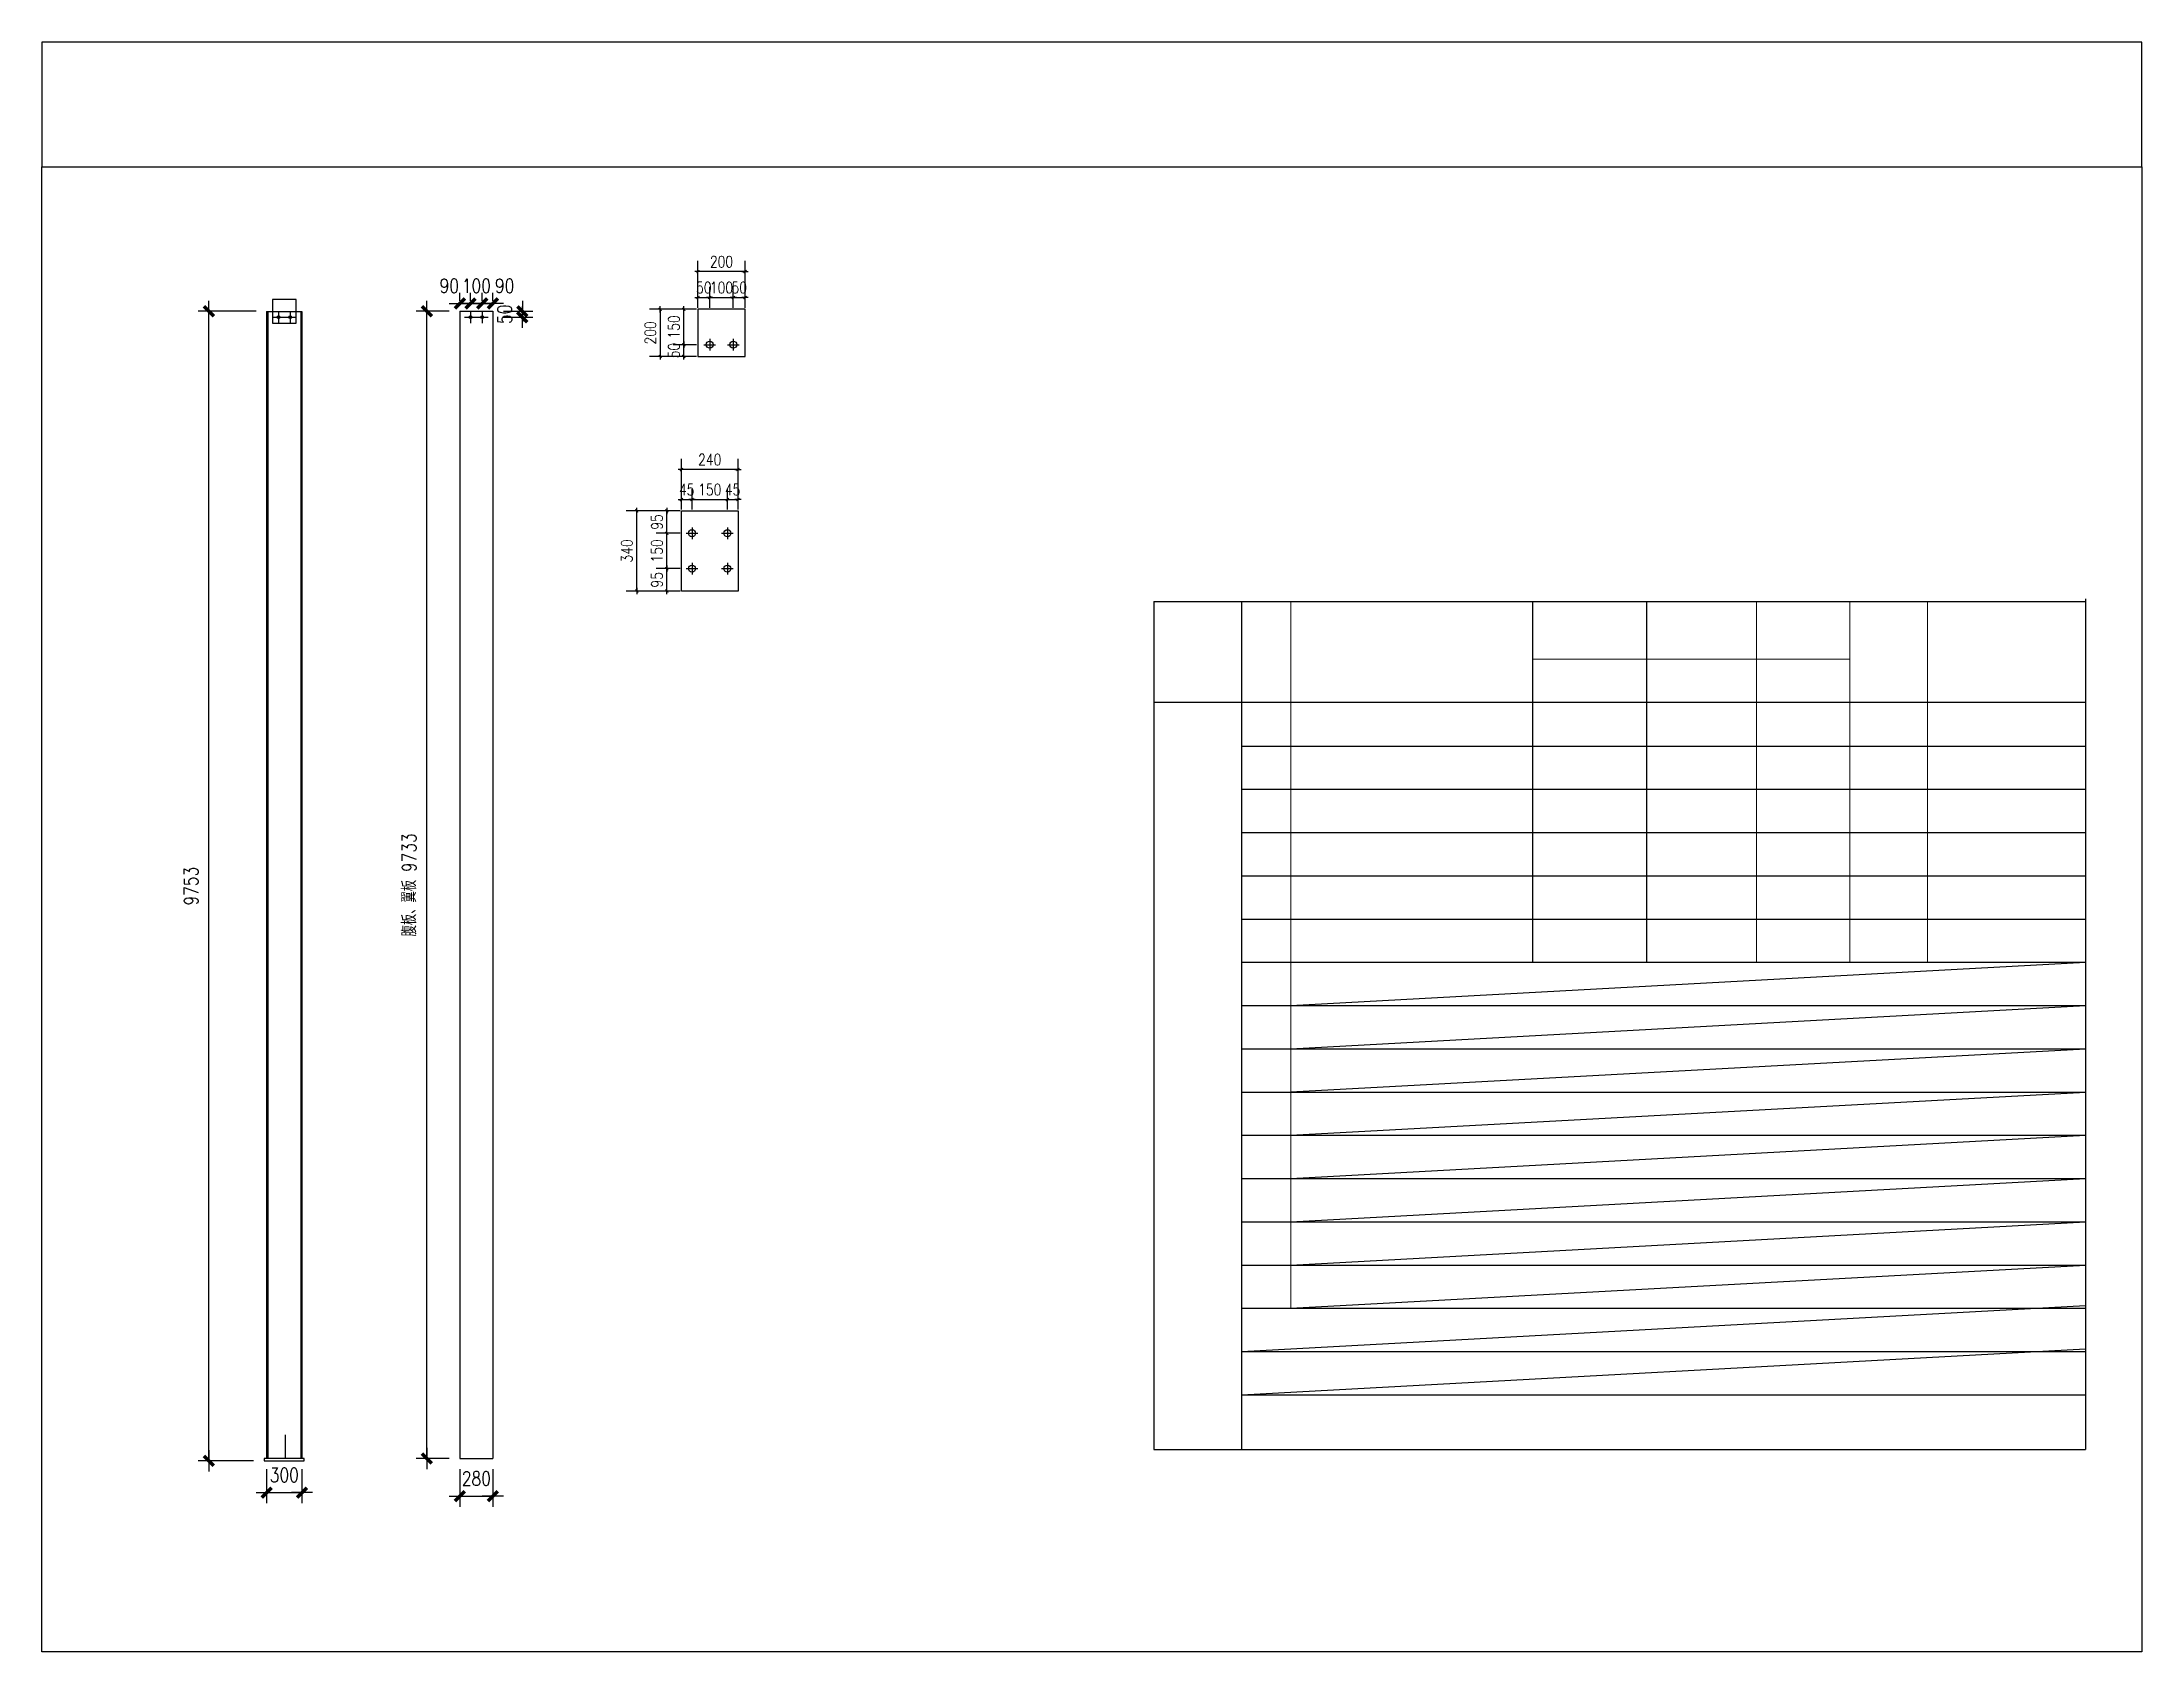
# Model space of a CAD drawing. Header units: millimetres. Extents: x 2287919 to 2522484, y -1845182 to -1736911.
# Drawn here: x 2504664 to 2522484, y -1812912 to -1799252 of the extents above; entities that cross this region are included whole.
import ezdxf

# ---------------------------------------------------------------- set-up
doc = ezdxf.new("R2010")
doc.units = ezdxf.units.MM
doc.header["$LTSCALE"] = 1000
doc.header["$PDMODE"] = 34
doc.layers.add('钢架', color=7, linetype='Continuous', lineweight=25)
doc.styles.add('DIM_FONT', font='simplex.shx', dxfattribs={"width": 0.8, "bigfont": 'hztxt.shx'})
doc.dimstyles.new('WGH(1)', dxfattribs={"dimscale": 1.2, "dimtxt": 100, "dimasz": 0.5, "dimexe": 75, "dimexo": 75, "dimgap": 75, "dimtad": 1, "dimdec": 0, "dimzin": 0, "dimdsep": 46, "dimtxsty": 'DIM_FONT', "dimblk1": '_DIMX', "dimblk2": '_DIMX', "dimsah": 1, "dimcen": 0.09, "dimclrd": 3, "dimclre": 3, "dimclrt": 7, "dimadec": 0, "dimazin": 0, "dimtfac": 1, "dimtdec": 0, "dimtix": 1, "dimtmove": 2, "dimatfit": 3, "dimldrblk": '_DIMX', "dimfxl": 1, "dimtolj": 1, "dimtzin": 0, "dimarcsym": 0})

msp = doc.modelspace()

# ---------------------------------------------------------------- blocks, each defined once
blk = doc.blocks.new('_DIMX')
blk.add_line((-150, 0), (150, 0))
at = {"const_width": 50}
blk.add_lwpolyline([(-70, -70), (70, 70)], dxfattribs=at)
blk = doc.blocks.new('*D1429')
at = {"color": 3, "lineweight": -2}
for p, q in [((2506480, -1801537), (2505990, -1801537)), ((2506080, -1811289), (2506080, -1801538)), ((2506460, -1811290), (2505990, -1811290))]:
    blk.add_line(p, q, dxfattribs=at)
at = {"layer": 'Defpoints', "color": 0}
for p in [(2506080, -1801537), (2506570, -1801537), (2506550, -1811290)]:
    blk.add_point(p, dxfattribs=at)
at = {"color": 3, "lineweight": -2, "xscale": 0.6, "yscale": 0.6, "zscale": 0.6}
for p, rotation in [((2506080, -1801537), 90), ((2506080, -1811290), 270)]:
    blk.add_blockref('_DIMX', p, dxfattribs=dict(at, rotation=rotation))
at = {"color": 7, "insert": (2505930, -1806414), "char_height": 120, "attachment_point": 5, "rotation": 90, "style": 'DIM_FONT'}
blk.add_mtext('\\A1;9753', dxfattribs=at)
blk = doc.blocks.new('*D1430')
at = {"color": 3, "lineweight": -2}
for p, q in [((2506570, -1811360), (2506570, -1811650)), ((2506870, -1811360), (2506870, -1811650)), ((2506569.4, -1811560), (2506568.8, -1811560)), ((2506570, -1811560), (2506870, -1811560)), ((2506870.6, -1811560), (2506871.2, -1811560))]:
    blk.add_line(p, q, dxfattribs=at)
at = {"layer": 'Defpoints', "color": 0}
for p in [(2506570, -1811270), (2506870, -1811270), (2506870, -1811560)]:
    blk.add_point(p, dxfattribs=at)
at = {"color": 3, "lineweight": -2, "xscale": 0.6, "yscale": 0.6, "zscale": 0.6}
blk.add_blockref('_DIMX', (2506570, -1811560), dxfattribs=at)
at = {"color": 3, "lineweight": -2, "xscale": 0.6, "yscale": 0.6, "zscale": 0.6, "rotation": 180}
blk.add_blockref('_DIMX', (2506870, -1811560), dxfattribs=at)
at = {"color": 7, "insert": (2506720, -1811410), "char_height": 120, "attachment_point": 5, "style": 'DIM_FONT'}
blk.add_mtext('\\A1;300', dxfattribs=at)
blk = doc.blocks.new('*D1438')
at = {"color": 3, "lineweight": -2}
for p, q in [((2508120, -1801537), (2507840, -1801537)), ((2507930, -1811269.4), (2507930, -1801537.6)), ((2508120, -1811270), (2507840, -1811270))]:
    blk.add_line(p, q, dxfattribs=at)
at = {"layer": 'Defpoints', "color": 0}
for p in [(2507930, -1801537), (2508210, -1801537), (2508210, -1811270)]:
    blk.add_point(p, dxfattribs=at)
at = {"color": 3, "lineweight": -2, "xscale": 0.6, "yscale": 0.6, "zscale": 0.6}
for p, rotation in [((2507930, -1801537), 90), ((2507930, -1811270), 270)]:
    blk.add_blockref('_DIMX', p, dxfattribs=dict(at, rotation=rotation))
at = {"color": 7, "insert": (2507780, -1806403.5), "char_height": 120, "attachment_point": 5, "rotation": 90, "style": 'DIM_FONT'}
blk.add_mtext('\\A1;腹板、翼板 9733', dxfattribs=at)
blk = doc.blocks.new('*D1439')
at = {"color": 3, "lineweight": -2}
for p, q in [((2508210, -1811360), (2508210, -1811680)), ((2508490, -1811360), (2508490, -1811680)), ((2508209.4, -1811590), (2508208.8, -1811590)), ((2508210, -1811590), (2508490, -1811590)), ((2508490.6, -1811590), (2508491.2, -1811590))]:
    blk.add_line(p, q, dxfattribs=at)
at = {"layer": 'Defpoints', "color": 0}
for p in [(2508210, -1811270), (2508490, -1811270), (2508490, -1811590)]:
    blk.add_point(p, dxfattribs=at)
at = {"color": 3, "lineweight": -2, "xscale": 0.6, "yscale": 0.6, "zscale": 0.6}
blk.add_blockref('_DIMX', (2508210, -1811590), dxfattribs=at)
at = {"color": 3, "lineweight": -2, "xscale": 0.6, "yscale": 0.6, "zscale": 0.6, "rotation": 180}
blk.add_blockref('_DIMX', (2508490, -1811590), dxfattribs=at)
at = {"color": 7, "insert": (2508350, -1811440), "char_height": 120, "attachment_point": 5, "style": 'DIM_FONT'}
blk.add_mtext('\\A1;280', dxfattribs=at)
blk = doc.blocks.new('*D1440')
at = {"color": 3, "lineweight": -2}
for p, q in [((2508210, -1801447), (2508210, -1801380)), ((2508300, -1801447), (2508300, -1801380)), ((2508209.4, -1801470), (2508208.8, -1801470)), ((2508210, -1801470), (2508300, -1801470)), ((2508300.6, -1801470), (2508301.2, -1801470))]:
    blk.add_line(p, q, dxfattribs=at)
at = {"layer": 'Defpoints', "color": 0}
for p in [(2508210, -1801537), (2508300, -1801470), (2508300, -1801537)]:
    blk.add_point(p, dxfattribs=at)
at = {"color": 3, "lineweight": -2, "xscale": 0.6, "yscale": 0.6, "zscale": 0.6}
blk.add_blockref('_DIMX', (2508210, -1801470), dxfattribs=at)
at = {"color": 3, "lineweight": -2, "xscale": 0.6, "yscale": 0.6, "zscale": 0.6, "rotation": 180}
blk.add_blockref('_DIMX', (2508300, -1801470), dxfattribs=at)
at = {"color": 7, "insert": (2508120, -1801320), "char_height": 120, "attachment_point": 5, "style": 'DIM_FONT'}
blk.add_mtext('\\A1;90', dxfattribs=at)
blk = doc.blocks.new('*D1441')
at = {"color": 3, "lineweight": -2}
for p, q in [((2508300, -1801447), (2508300, -1801380)), ((2508400, -1801447), (2508400, -1801380)), ((2508299.4, -1801470), (2508298.8, -1801470)), ((2508300, -1801470), (2508400, -1801470)), ((2508400.6, -1801470), (2508401.2, -1801470))]:
    blk.add_line(p, q, dxfattribs=at)
at = {"layer": 'Defpoints', "color": 0}
for p in [(2508300, -1801537), (2508400, -1801470), (2508400, -1801537)]:
    blk.add_point(p, dxfattribs=at)
at = {"color": 3, "lineweight": -2, "xscale": 0.6, "yscale": 0.6, "zscale": 0.6}
blk.add_blockref('_DIMX', (2508300, -1801470), dxfattribs=at)
at = {"color": 3, "lineweight": -2, "xscale": 0.6, "yscale": 0.6, "zscale": 0.6, "rotation": 180}
blk.add_blockref('_DIMX', (2508400, -1801470), dxfattribs=at)
at = {"color": 7, "insert": (2508350, -1801320), "char_height": 120, "attachment_point": 5, "style": 'DIM_FONT'}
blk.add_mtext('\\A1;100', dxfattribs=at)
blk = doc.blocks.new('*D1442')
at = {"color": 3, "lineweight": -2}
for p, q in [((2508400, -1801447), (2508400, -1801380)), ((2508490, -1801447), (2508490, -1801380)), ((2508399.4, -1801470), (2508398.8, -1801470)), ((2508400, -1801470), (2508490, -1801470)), ((2508490.6, -1801470), (2508491.2, -1801470))]:
    blk.add_line(p, q, dxfattribs=at)
at = {"layer": 'Defpoints', "color": 0}
for p in [(2508400, -1801537), (2508490, -1801470), (2508490, -1801537)]:
    blk.add_point(p, dxfattribs=at)
at = {"color": 3, "lineweight": -2, "xscale": 0.6, "yscale": 0.6, "zscale": 0.6}
blk.add_blockref('_DIMX', (2508400, -1801470), dxfattribs=at)
at = {"color": 3, "lineweight": -2, "xscale": 0.6, "yscale": 0.6, "zscale": 0.6, "rotation": 180}
blk.add_blockref('_DIMX', (2508490, -1801470), dxfattribs=at)
at = {"color": 7, "insert": (2508590, -1801320), "char_height": 120, "attachment_point": 5, "style": 'DIM_FONT'}
blk.add_mtext('\\A1;90', dxfattribs=at)
blk = doc.blocks.new('*D1443')
at = {"color": 3, "lineweight": -2}
for p, q in [((2508580, -1801537), (2508830, -1801537)), ((2508580, -1801587), (2508830, -1801587)), ((2508740, -1801536.4), (2508740, -1801535.8)), ((2508740, -1801537), (2508740, -1801587)), ((2508740, -1801587.6), (2508740, -1801588.2))]:
    blk.add_line(p, q, dxfattribs=at)
at = {"layer": 'Defpoints', "color": 0}
for p in [(2508490, -1801537), (2508490, -1801587), (2508740, -1801587)]:
    blk.add_point(p, dxfattribs=at)
at = {"color": 3, "lineweight": -2, "xscale": 0.6, "yscale": 0.6, "zscale": 0.6}
for p, rotation in [((2508740, -1801537), 270), ((2508740, -1801587), 90)]:
    blk.add_blockref('_DIMX', p, dxfattribs=dict(at, rotation=rotation))
at = {"color": 7, "insert": (2508590, -1801562), "char_height": 120, "attachment_point": 5, "rotation": 90, "style": 'DIM_FONT'}
blk.add_mtext('\\A1;50', dxfattribs=at)
blk = doc.blocks.new('*D1448')
at = {"color": 3, "lineweight": -2}
for p, q in [((2510218, -1801820), (2510020, -1801820)), ((2510218, -1801920), (2510020, -1801920)), ((2510110, -1801819.82), (2510110, -1801819.64)), ((2510110, -1801920), (2510110, -1801820)), ((2510110, -1801920.18), (2510110, -1801920.36))]:
    blk.add_line(p, q, dxfattribs=at)
at = {"layer": 'Defpoints', "color": 0}
for p in [(2510110, -1801820), (2510230, -1801820), (2510230, -1801920)]:
    blk.add_point(p, dxfattribs=at)
at = {"color": 3, "lineweight": -2, "xscale": 0.18, "yscale": 0.18, "zscale": 0.18}
for p, rotation in [((2510110, -1801820), 270), ((2510110, -1801920), 90)]:
    blk.add_blockref('_DIMX', p, dxfattribs=dict(at, rotation=rotation))
at = {"color": 7, "insert": (2510026, -1801870), "char_height": 96, "attachment_point": 5, "rotation": 90, "style": 'DIM_FONT'}
blk.add_mtext('\\A1;50', dxfattribs=at)
blk = doc.blocks.new('*D1449')
at = {"color": 3, "lineweight": -2}
for p, q in [((2510218, -1801520), (2510020, -1801520)), ((2510110, -1801819.82), (2510110, -1801520.18)), ((2510218, -1801820), (2510020, -1801820))]:
    blk.add_line(p, q, dxfattribs=at)
at = {"layer": 'Defpoints', "color": 0}
for p in [(2510110, -1801520), (2510230, -1801520), (2510230, -1801820)]:
    blk.add_point(p, dxfattribs=at)
at = {"color": 3, "lineweight": -2, "xscale": 0.18, "yscale": 0.18, "zscale": 0.18}
for p, rotation in [((2510110, -1801520), 90), ((2510110, -1801820), 270)]:
    blk.add_blockref('_DIMX', p, dxfattribs=dict(at, rotation=rotation))
at = {"color": 7, "insert": (2510026, -1801670), "char_height": 96, "attachment_point": 5, "rotation": 90, "style": 'DIM_FONT'}
blk.add_mtext('\\A1;150', dxfattribs=at)
blk = doc.blocks.new('*D1444')
at = {"color": 3, "lineweight": -2}
for p, q in [((2510229.82, -1801420), (2510229.64, -1801420)), ((2510230, -1801508), (2510230, -1801330)), ((2510230, -1801420), (2510330, -1801420)), ((2510330, -1801508), (2510330, -1801330)), ((2510330.18, -1801420), (2510330.36, -1801420))]:
    blk.add_line(p, q, dxfattribs=at)
at = {"layer": 'Defpoints', "color": 0}
for p in [(2510330, -1801420), (2510230, -1801520), (2510330, -1801520)]:
    blk.add_point(p, dxfattribs=at)
at = {"color": 3, "lineweight": -2, "xscale": 0.18, "yscale": 0.18, "zscale": 0.18}
blk.add_blockref('_DIMX', (2510230, -1801420), dxfattribs=at)
at = {"color": 3, "lineweight": -2, "xscale": 0.18, "yscale": 0.18, "zscale": 0.18, "rotation": 180}
blk.add_blockref('_DIMX', (2510330, -1801420), dxfattribs=at)
at = {"color": 7, "insert": (2510280, -1801336), "char_height": 96, "attachment_point": 5, "style": 'DIM_FONT'}
blk.add_mtext('\\A1;50', dxfattribs=at)
blk = doc.blocks.new('*D1445')
at = {"color": 3, "lineweight": -2}
for p, q in [((2510329.82, -1801420), (2510329.64, -1801420)), ((2510330, -1801508), (2510330, -1801330)), ((2510330, -1801420), (2510530, -1801420)), ((2510530, -1801508), (2510530, -1801330)), ((2510530.18, -1801420), (2510530.36, -1801420))]:
    blk.add_line(p, q, dxfattribs=at)
at = {"layer": 'Defpoints', "color": 0}
for p in [(2510530, -1801420), (2510330, -1801520), (2510530, -1801520)]:
    blk.add_point(p, dxfattribs=at)
at = {"color": 3, "lineweight": -2, "xscale": 0.18, "yscale": 0.18, "zscale": 0.18}
blk.add_blockref('_DIMX', (2510330, -1801420), dxfattribs=at)
at = {"color": 3, "lineweight": -2, "xscale": 0.18, "yscale": 0.18, "zscale": 0.18, "rotation": 180}
blk.add_blockref('_DIMX', (2510530, -1801420), dxfattribs=at)
at = {"color": 7, "insert": (2510430, -1801336), "char_height": 96, "attachment_point": 5, "style": 'DIM_FONT'}
blk.add_mtext('\\A1;100', dxfattribs=at)
blk = doc.blocks.new('*D1450')
at = {"color": 3, "lineweight": -2}
for p, q in [((2510529.82, -1801420), (2510529.64, -1801420)), ((2510530, -1801508), (2510530, -1801330)), ((2510530, -1801420), (2510630, -1801420)), ((2510630, -1801508), (2510630, -1801330)), ((2510630.18, -1801420), (2510630.36, -1801420))]:
    blk.add_line(p, q, dxfattribs=at)
at = {"layer": 'Defpoints', "color": 0}
for p in [(2510630, -1801420), (2510530, -1801520), (2510630, -1801520)]:
    blk.add_point(p, dxfattribs=at)
at = {"color": 3, "lineweight": -2, "xscale": 0.18, "yscale": 0.18, "zscale": 0.18}
blk.add_blockref('_DIMX', (2510530, -1801420), dxfattribs=at)
at = {"color": 3, "lineweight": -2, "xscale": 0.18, "yscale": 0.18, "zscale": 0.18, "rotation": 180}
blk.add_blockref('_DIMX', (2510630, -1801420), dxfattribs=at)
at = {"color": 7, "insert": (2510580, -1801336), "char_height": 96, "attachment_point": 5, "style": 'DIM_FONT'}
blk.add_mtext('\\A1;50', dxfattribs=at)
blk = doc.blocks.new('*D1446')
at = {"color": 3, "lineweight": -2}
for p, q in [((2510218, -1801520), (2509820, -1801520)), ((2509910, -1801520.18), (2509910, -1801919.82)), ((2510218, -1801920), (2509820, -1801920))]:
    blk.add_line(p, q, dxfattribs=at)
at = {"layer": 'Defpoints', "color": 0}
for p in [(2510230, -1801520), (2509910, -1801920), (2510230, -1801920)]:
    blk.add_point(p, dxfattribs=at)
at = {"color": 3, "lineweight": -2, "xscale": 0.18, "yscale": 0.18, "zscale": 0.18}
for p, rotation in [((2509910, -1801520), 90), ((2509910, -1801920), 270)]:
    blk.add_blockref('_DIMX', p, dxfattribs=dict(at, rotation=rotation))
at = {"color": 7, "insert": (2509826, -1801720), "char_height": 96, "attachment_point": 5, "rotation": 90, "style": 'DIM_FONT'}
blk.add_mtext('\\A1;200', dxfattribs=at)
blk = doc.blocks.new('*D1447')
at = {"color": 3, "lineweight": -2}
for p, q in [((2510230, -1801508), (2510230, -1801110)), ((2510629.82, -1801200), (2510230.18, -1801200)), ((2510630, -1801508), (2510630, -1801110))]:
    blk.add_line(p, q, dxfattribs=at)
at = {"layer": 'Defpoints', "color": 0}
for p in [(2510230, -1801200), (2510230, -1801520), (2510630, -1801520)]:
    blk.add_point(p, dxfattribs=at)
at = {"color": 3, "lineweight": -2, "xscale": 0.18, "yscale": 0.18, "zscale": 0.18, "rotation": 180}
blk.add_blockref('_DIMX', (2510230, -1801200), dxfattribs=at)
at = {"color": 3, "lineweight": -2, "xscale": 0.18, "yscale": 0.18, "zscale": 0.18}
blk.add_blockref('_DIMX', (2510630, -1801200), dxfattribs=at)
at = {"color": 7, "insert": (2510430, -1801116), "char_height": 96, "attachment_point": 5, "style": 'DIM_FONT'}
blk.add_mtext('\\A1;200', dxfattribs=at)
blk = doc.blocks.new('*D1454')
at = {"color": 3, "lineweight": -2}
for p, q in [((2510078, -1803720), (2509876, -1803720)), ((2509966, -1803720), (2509966, -1803720)), ((2509966, -1803910), (2509966, -1803720)), ((2510078, -1803910), (2509876, -1803910)), ((2509966, -1803910), (2509966, -1803910))]:
    blk.add_line(p, q, dxfattribs=at)
at = {"layer": 'Defpoints', "color": 0}
for p in [(2509966, -1803720), (2510090, -1803720), (2510090, -1803910)]:
    blk.add_point(p, dxfattribs=at)
at = {"color": 3, "lineweight": -2, "xscale": 0.18, "yscale": 0.18, "zscale": 0.18}
for p, rotation in [((2509966, -1803720), 270), ((2509966, -1803910), 90)]:
    blk.add_blockref('_DIMX', p, dxfattribs=dict(at, rotation=rotation))
at = {"color": 7, "insert": (2509882, -1803815), "char_height": 96, "attachment_point": 5, "rotation": 90, "style": 'DIM_FONT'}
blk.add_mtext('\\A1;95', dxfattribs=at)
blk = doc.blocks.new('*D1451')
at = {"color": 3, "lineweight": -2}
for p, q in [((2510078, -1803420), (2509876, -1803420)), ((2509966, -1803720), (2509966, -1803420)), ((2510078, -1803720), (2509876, -1803720))]:
    blk.add_line(p, q, dxfattribs=at)
at = {"layer": 'Defpoints', "color": 0}
for p in [(2509966, -1803420), (2510090, -1803420), (2510090, -1803720)]:
    blk.add_point(p, dxfattribs=at)
at = {"color": 3, "lineweight": -2, "xscale": 0.18, "yscale": 0.18, "zscale": 0.18}
for p, rotation in [((2509966, -1803420), 90), ((2509966, -1803720), 270)]:
    blk.add_blockref('_DIMX', p, dxfattribs=dict(at, rotation=rotation))
at = {"color": 7, "insert": (2509882, -1803570), "char_height": 96, "attachment_point": 5, "rotation": 90, "style": 'DIM_FONT'}
blk.add_mtext('\\A1;150', dxfattribs=at)
blk = doc.blocks.new('*D1455')
at = {"color": 3, "lineweight": -2}
for p, q in [((2510078, -1803230), (2509876, -1803230)), ((2509966, -1803230), (2509966, -1803230)), ((2509966, -1803420), (2509966, -1803230)), ((2510078, -1803420), (2509876, -1803420)), ((2509966, -1803420), (2509966, -1803420))]:
    blk.add_line(p, q, dxfattribs=at)
at = {"layer": 'Defpoints', "color": 0}
for p in [(2509966, -1803230), (2510090, -1803230), (2510090, -1803420)]:
    blk.add_point(p, dxfattribs=at)
at = {"color": 3, "lineweight": -2, "xscale": 0.18, "yscale": 0.18, "zscale": 0.18}
for p, rotation in [((2509966, -1803230), 270), ((2509966, -1803420), 90)]:
    blk.add_blockref('_DIMX', p, dxfattribs=dict(at, rotation=rotation))
at = {"color": 7, "insert": (2509882, -1803325), "char_height": 96, "attachment_point": 5, "rotation": 90, "style": 'DIM_FONT'}
blk.add_mtext('\\A1;95', dxfattribs=at)
blk = doc.blocks.new('*D1452')
at = {"color": 3, "lineweight": -2}
for p, q in [((2510090, -1803218), (2510090, -1803044)), ((2510090, -1803134), (2510090, -1803134)), ((2510090, -1803134), (2510180, -1803134)), ((2510180, -1803218), (2510180, -1803044)), ((2510180, -1803134), (2510180, -1803134))]:
    blk.add_line(p, q, dxfattribs=at)
at = {"layer": 'Defpoints', "color": 0}
for p in [(2510180, -1803134), (2510090, -1803230), (2510180, -1803230)]:
    blk.add_point(p, dxfattribs=at)
at = {"color": 3, "lineweight": -2, "xscale": 0.18, "yscale": 0.18, "zscale": 0.18}
blk.add_blockref('_DIMX', (2510090, -1803134), dxfattribs=at)
at = {"color": 3, "lineweight": -2, "xscale": 0.18, "yscale": 0.18, "zscale": 0.18, "rotation": 180}
blk.add_blockref('_DIMX', (2510180, -1803134), dxfattribs=at)
at = {"color": 7, "insert": (2510135, -1803050), "char_height": 96, "attachment_point": 5, "style": 'DIM_FONT'}
blk.add_mtext('\\A1;45', dxfattribs=at)
blk = doc.blocks.new('*D1453')
at = {"color": 3, "lineweight": -2}
for p, q in [((2510180, -1803218), (2510180, -1803044)), ((2510180, -1803134), (2510480, -1803134)), ((2510480, -1803218), (2510480, -1803044))]:
    blk.add_line(p, q, dxfattribs=at)
at = {"layer": 'Defpoints', "color": 0}
for p in [(2510480, -1803134), (2510180, -1803230), (2510480, -1803230)]:
    blk.add_point(p, dxfattribs=at)
at = {"color": 3, "lineweight": -2, "xscale": 0.18, "yscale": 0.18, "zscale": 0.18, "rotation": 180}
blk.add_blockref('_DIMX', (2510180, -1803134), dxfattribs=at)
at = {"color": 3, "lineweight": -2, "xscale": 0.18, "yscale": 0.18, "zscale": 0.18}
blk.add_blockref('_DIMX', (2510480, -1803134), dxfattribs=at)
at = {"color": 7, "insert": (2510330, -1803050), "char_height": 96, "attachment_point": 5, "style": 'DIM_FONT'}
blk.add_mtext('\\A1;150', dxfattribs=at)
blk = doc.blocks.new('*D1456')
at = {"color": 3, "lineweight": -2}
for p, q in [((2510480, -1803218), (2510480, -1803044)), ((2510480, -1803134), (2510480, -1803134)), ((2510480, -1803134), (2510570, -1803134)), ((2510570, -1803218), (2510570, -1803044)), ((2510570, -1803134), (2510570, -1803134))]:
    blk.add_line(p, q, dxfattribs=at)
at = {"layer": 'Defpoints', "color": 0}
for p in [(2510570, -1803134), (2510480, -1803230), (2510570, -1803230)]:
    blk.add_point(p, dxfattribs=at)
at = {"color": 3, "lineweight": -2, "xscale": 0.18, "yscale": 0.18, "zscale": 0.18}
blk.add_blockref('_DIMX', (2510480, -1803134), dxfattribs=at)
at = {"color": 3, "lineweight": -2, "xscale": 0.18, "yscale": 0.18, "zscale": 0.18, "rotation": 180}
blk.add_blockref('_DIMX', (2510570, -1803134), dxfattribs=at)
at = {"color": 7, "insert": (2510525, -1803050), "char_height": 96, "attachment_point": 5, "style": 'DIM_FONT'}
blk.add_mtext('\\A1;45', dxfattribs=at)
blk = doc.blocks.new('*D1457')
at = {"color": 3, "lineweight": -2}
for p, q in [((2510090, -1803218), (2510090, -1802789)), ((2510570, -1803218), (2510570, -1802789)), ((2510570, -1802879), (2510090, -1802879))]:
    blk.add_line(p, q, dxfattribs=at)
at = {"layer": 'Defpoints', "color": 0}
for p in [(2510090, -1802879), (2510090, -1803230), (2510570, -1803230)]:
    blk.add_point(p, dxfattribs=at)
at = {"color": 3, "lineweight": -2, "xscale": 0.18, "yscale": 0.18, "zscale": 0.18, "rotation": 180}
blk.add_blockref('_DIMX', (2510090, -1802879), dxfattribs=at)
at = {"color": 3, "lineweight": -2, "xscale": 0.18, "yscale": 0.18, "zscale": 0.18}
blk.add_blockref('_DIMX', (2510570, -1802879), dxfattribs=at)
at = {"color": 7, "insert": (2510330, -1802795), "char_height": 96, "attachment_point": 5, "style": 'DIM_FONT'}
blk.add_mtext('\\A1;240', dxfattribs=at)
blk = doc.blocks.new('*D1458')
at = {"color": 3, "lineweight": -2}
for p, q in [((2510078, -1803230), (2509621, -1803230)), ((2509711, -1803910), (2509711, -1803230)), ((2510078, -1803910), (2509621, -1803910))]:
    blk.add_line(p, q, dxfattribs=at)
at = {"layer": 'Defpoints', "color": 0}
for p in [(2509711, -1803230), (2510090, -1803230), (2510090, -1803910)]:
    blk.add_point(p, dxfattribs=at)
at = {"color": 3, "lineweight": -2, "xscale": 0.18, "yscale": 0.18, "zscale": 0.18}
for p, rotation in [((2509711, -1803230), 90), ((2509711, -1803910), 270)]:
    blk.add_blockref('_DIMX', p, dxfattribs=dict(at, rotation=rotation))
at = {"color": 7, "insert": (2509627, -1803570), "char_height": 96, "attachment_point": 5, "rotation": 90, "style": 'DIM_FONT'}
blk.add_mtext('\\A1;340', dxfattribs=at)

# ---------------------------------------------------------------- dimensions: what is measured, and where the dimension line sits
at = {"color": 1}
for p1, p2, distance, picture, middle in [((2510630, -1801520), (2510230, -1801520), -320, '*D1447', (2510430, -1801116)), ((2510230, -1801520), (2510230, -1801920), -320, '*D1446', (2509826, -1801720)), ((2510570, -1803230), (2510090, -1803230), -351.2, '*D1457', (2510330, -1802794.8)), ((2510090, -1803910), (2510090, -1803230), 378.8, '*D1458', (2509627.2, -1803570))]:
    dim = msp.add_aligned_dim(p1=p1, p2=p2, distance=distance, dimstyle='WGH(1)', override={"dimtxt": 80, "dimasz": 0.15, "dimexo": 10, "dimgap": 30, "dimlfac": 0.5}, dxfattribs=at)
    dim.commit()
    dim.dimension.update_dxf_attribs({"geometry": picture, "text_midpoint": middle})
for base, p1, p2, picture, middle in [((2508300, -1801470), (2508210, -1801537), (2508300, -1801537), '*D1440', (2508120, -1801320)), ((2508490, -1801470), (2508400, -1801537), (2508490, -1801537), '*D1442', (2508590, -1801320))]:
    dim = msp.add_linear_dim(base=base, p1=p1, p2=p2, dimstyle='WGH(1)')
    dim.commit()
    dim.dimension.update_dxf_attribs({"geometry": picture, "text_midpoint": middle, "dimtype": 160})
for base, p1, p2, picture, middle in [((2508400, -1801470), (2508300, -1801537), (2508400, -1801537), '*D1441', (2508350, -1801320)), ((2506870, -1811560), (2506570, -1811270), (2506870, -1811270), '*D1430', (2506720, -1811410))]:
    dim = msp.add_linear_dim(base=base, p1=p1, p2=p2, dimstyle='WGH(1)')
    dim.commit()
    dim.dimension.update_dxf_attribs({"geometry": picture, "text_midpoint": middle})
for base, p1, p2, picture, middle in [((2510330, -1801420), (2510230, -1801520), (2510330, -1801520), '*D1444', (2510280, -1801336)), ((2510530, -1801420), (2510330, -1801520), (2510530, -1801520), '*D1445', (2510430, -1801336)), ((2510630, -1801420), (2510530, -1801520), (2510630, -1801520), '*D1450', (2510580, -1801336)), ((2510180, -1803134.5), (2510090, -1803230), (2510180, -1803230), '*D1452', (2510135, -1803050.5)), ((2510480, -1803134.5), (2510180, -1803230), (2510480, -1803230), '*D1453', (2510330, -1803050.5)), ((2510570, -1803134.5), (2510480, -1803230), (2510570, -1803230), '*D1456', (2510525, -1803050.5))]:
    dim = msp.add_linear_dim(base=base, p1=p1, p2=p2, dimstyle='WGH(1)', override={"dimtxt": 80, "dimasz": 0.15, "dimexo": 10, "dimgap": 30, "dimlfac": 0.5}, dxfattribs=at)
    dim.commit()
    dim.dimension.update_dxf_attribs({"geometry": picture, "text_midpoint": middle})
for base, p1, p2, picture, middle in [((2506080, -1801537.2), (2506550, -1811290), (2506570, -1801537.2), '*D1429', (2505930, -1806413.6)), ((2508740, -1801587), (2508490, -1801537), (2508490, -1801587), '*D1443', (2508590, -1801562))]:
    dim = msp.add_linear_dim(base=base, p1=p1, p2=p2, angle=90, dimstyle='WGH(1)')
    dim.commit()
    dim.dimension.update_dxf_attribs({"geometry": picture, "text_midpoint": middle})
dim = msp.add_aligned_dim(p1=(2508210, -1811270), p2=(2508210, -1801537), distance=280, text='腹板、翼板 9733', dimstyle='WGH(1)')
dim.commit()
dim.dimension.update_dxf_attribs({"geometry": '*D1438', "text_midpoint": (2507780, -1806403.5)})
for base, p1, p2, picture, middle in [((2510110, -1801520), (2510230, -1801820), (2510230, -1801520), '*D1449', (2510026, -1801670)), ((2510110, -1801820), (2510230, -1801920), (2510230, -1801820), '*D1448', (2510026, -1801870)), ((2509965.6, -1803230), (2510090, -1803420), (2510090, -1803230), '*D1455', (2509881.6, -1803325)), ((2509965.6, -1803420), (2510090, -1803720), (2510090, -1803420), '*D1451', (2509881.6, -1803570)), ((2509965.6, -1803720), (2510090, -1803910), (2510090, -1803720), '*D1454', (2509881.6, -1803815))]:
    dim = msp.add_linear_dim(base=base, p1=p1, p2=p2, angle=90, dimstyle='WGH(1)', override={"dimtxt": 80, "dimasz": 0.15, "dimexo": 10, "dimgap": 30, "dimlfac": 0.5}, dxfattribs=at)
    dim.commit()
    dim.dimension.update_dxf_attribs({"geometry": picture, "text_midpoint": middle})
dim = msp.add_aligned_dim(p1=(2508210, -1811270), p2=(2508490, -1811270), distance=-320, dimstyle='WGH(1)')
dim.commit()
dim.dimension.update_dxf_attribs({"geometry": '*D1439', "text_midpoint": (2508350, -1811440)})

# ---------------------------------------------------------------- linework, layer by layer
for p, q in [((2506570, -1801537.2), (2506570, -1811270)), ((2506570, -1801537.2), (2506870, -1801537.2)), ((2506580, -1801537.2), (2506580, -1811270)), ((2506620, -1801437.2), (2506620, -1801637.2)), ((2506820, -1801437.2), (2506620, -1801437.2)), ((2506620, -1801537.2), (2506820, -1801537.2)), ((2506620, -1801587.2), (2506720, -1801587.2)), ((2506645, -1801587.2), (2506695, -1801587.2)), ((2506670, -1801537.2), (2506670, -1801637.2)), ((2506670, -1801562.2), (2506670, -1801612.2)), ((2506720, -1801587.2), (2506820, -1801587.2)), ((2506745, -1801587.2), (2506795, -1801587.2)), ((2506770, -1801537.2), (2506770, -1801637.2)), ((2506770, -1801562.2), (2506770, -1801612.2)), ((2506820, -1801637.2), (2506820, -1801437.2)), ((2506860, -1801537.2), (2506860, -1811270)), ((2506870, -1801537.2), (2506870, -1811270)), ((2508210, -1801537), (2508210, -1811270)), ((2508210, -1801537), (2508490, -1801537)), ((2508250, -1801587), (2508350, -1801587)), ((2508300, -1801537), (2508300, -1801637)), ((2508300, -1801537), (2508300, -1801637)), ((2508350, -1801587), (2508450, -1801587)), ((2508400, -1801537), (2508400, -1801637)), ((2508400, -1801537), (2508400, -1801637)), ((2508490, -1801537), (2508490, -1811270)), ((2510230, -1801520), (2510230, -1801920)), ((2510630, -1801520), (2510230, -1801520)), ((2510630, -1801920), (2510630, -1801520)), ((2506620, -1801637.2), (2506820, -1801637.2)), ((2510330, -1801770), (2510330, -1801870)), ((2510530, -1801770), (2510530, -1801870)), ((2510230, -1801920), (2510630, -1801920)), ((2510280, -1801820), (2510380, -1801820)), ((2510480, -1801820), (2510580, -1801820)), ((2510090, -1803910), (2510090, -1803230)), ((2510090, -1803230), (2510570, -1803230)), ((2510180, -1803370), (2510180, -1803470)), ((2510480, -1803370), (2510480, -1803470)), ((2510570, -1803230), (2510570, -1803910)), ((2510130, -1803420), (2510230, -1803420)), ((2510430, -1803420), (2510530, -1803420)), ((2510130, -1803720), (2510230, -1803720)), ((2510180, -1803670), (2510180, -1803770)), ((2510430, -1803720), (2510530, -1803720)), ((2510480, -1803670), (2510480, -1803770)), ((2510570, -1803910), (2510090, -1803910)), ((2514100, -1804000), (2522003.9, -1804000)), ((2517312.3, -1804000), (2517312.3, -1807060.1)), ((2518278.4, -1804000), (2518278.4, -1807060.1)), ((2522003.9, -1803977.3), (2522003.9, -1811194.4)), ((2514100, -1804854.3), (2522003.9, -1804854.3)), ((2514845.3, -1805225.1), (2522003.9, -1805225.1)), ((2514845.3, -1805592.1), (2522003.9, -1805592.1)), ((2514845.3, -1805959.1), (2522003.9, -1805959.1)), ((2514845.3, -1806326.1), (2522003.9, -1806326.1)), ((2514845.3, -1806693.1), (2522003.9, -1806693.1)), ((2514845.3, -1807060.1), (2522003.9, -1807060.1)), ((2515261.4, -1807426.6), (2522003.9, -1807060.1)), ((2514845.3, -1807427.1), (2522003.9, -1807427.1)), ((2515261.4, -1807793.6), (2522003.9, -1807427.1)), ((2514845.3, -1807794.1), (2522003.9, -1807794.1)), ((2515261.4, -1808160.6), (2522003.9, -1807794.1)), ((2514845.3, -1808161.1), (2522003.9, -1808161.1)), ((2515261.4, -1808527.6), (2522003.9, -1808161.1)), ((2514845.3, -1808528.1), (2522003.9, -1808528.1)), ((2515261.4, -1808894.6), (2522003.9, -1808528.1)), ((2514845.3, -1808895.1), (2522003.9, -1808895.1)), ((2515261.4, -1809261.6), (2522003.9, -1808895.1)), ((2514845.3, -1809262.1), (2522003.9, -1809262.1)), ((2515261.4, -1809628.6), (2522003.9, -1809262.1)), ((2514845.3, -1809629.1), (2522003.9, -1809629.1)), ((2515261.4, -1809995.6), (2522003.9, -1809629.1)), ((2514845.3, -1810362.9), (2522003.9, -1809972.9)), ((2514845.3, -1809996.1), (2522003.9, -1809996.1)), ((2514845.3, -1810730.1), (2522003.9, -1810340.2)), ((2514845.3, -1810363.1), (2522003.9, -1810363.1)), ((2514845.3, -1810730.1), (2522003.9, -1810730.1)), ((2506730, -1811270), (2506730, -1811070)), ((2514100, -1811194.4), (2522003.9, -1811194.4)), ((2506550, -1811270), (2506550, -1811290)), ((2506890, -1811270), (2506550, -1811270)), ((2506550, -1811290), (2506890, -1811290)), ((2506890, -1811290), (2506890, -1811270)), ((2508210, -1811270), (2508490, -1811270))]:
    msp.add_line(p, q)
at = {"color": 1}
for p, q in [((2514100, -1804000), (2514100, -1811194.4)), ((2514845.3, -1811194.4), (2514845.3, -1804000))]:
    msp.add_line(p, q, dxfattribs=at)
for points in [[(2504663.9, -1800312), (2522483.9, -1800312), (2522483.9, -1799252), (2504663.9, -1799252)], [(2504663.9, -1800312), (2522483.9, -1800312), (2522483.9, -1812912), (2504663.9, -1812912)]]:
    msp.add_lwpolyline(points, close=True)
for centre, radius in [((2506670, -1801587.2), 11), ((2506770, -1801587.2), 11), ((2508300, -1801587), 11), ((2508400, -1801587), 11), ((2510330, -1801820), 30), ((2510530, -1801820), 30), ((2510180, -1803420), 30), ((2510480, -1803420), 30), ((2510180, -1803720), 30), ((2510480, -1803720), 30)]:
    msp.add_circle(centre, radius)
at = {"layer": '钢架', "lineweight": 13}
for p, q in [((2515261.4, -1804000), (2515261.4, -1809995.6)), ((2519212.9, -1804000), (2519212.9, -1807060.1)), ((2520004.9, -1804000), (2520004.9, -1807060.1)), ((2520665.1, -1804000), (2520665.1, -1807060.1)), ((2517312.3, -1804488.3), (2520004.9, -1804488.3)), ((2514100, -1804854.3), (2514845.3, -1804852.2))]:
    msp.add_line(p, q, dxfattribs=at)

msp.set_redraw_order([(e.dxf.handle, doc.entitydb.next_handle()) for e in msp.query("TEXT MTEXT ATTDEF DIMENSION ARC_DIMENSION")])  # texts and dimensions are drawn at this point

doc.saveas('drawing.dxf')
